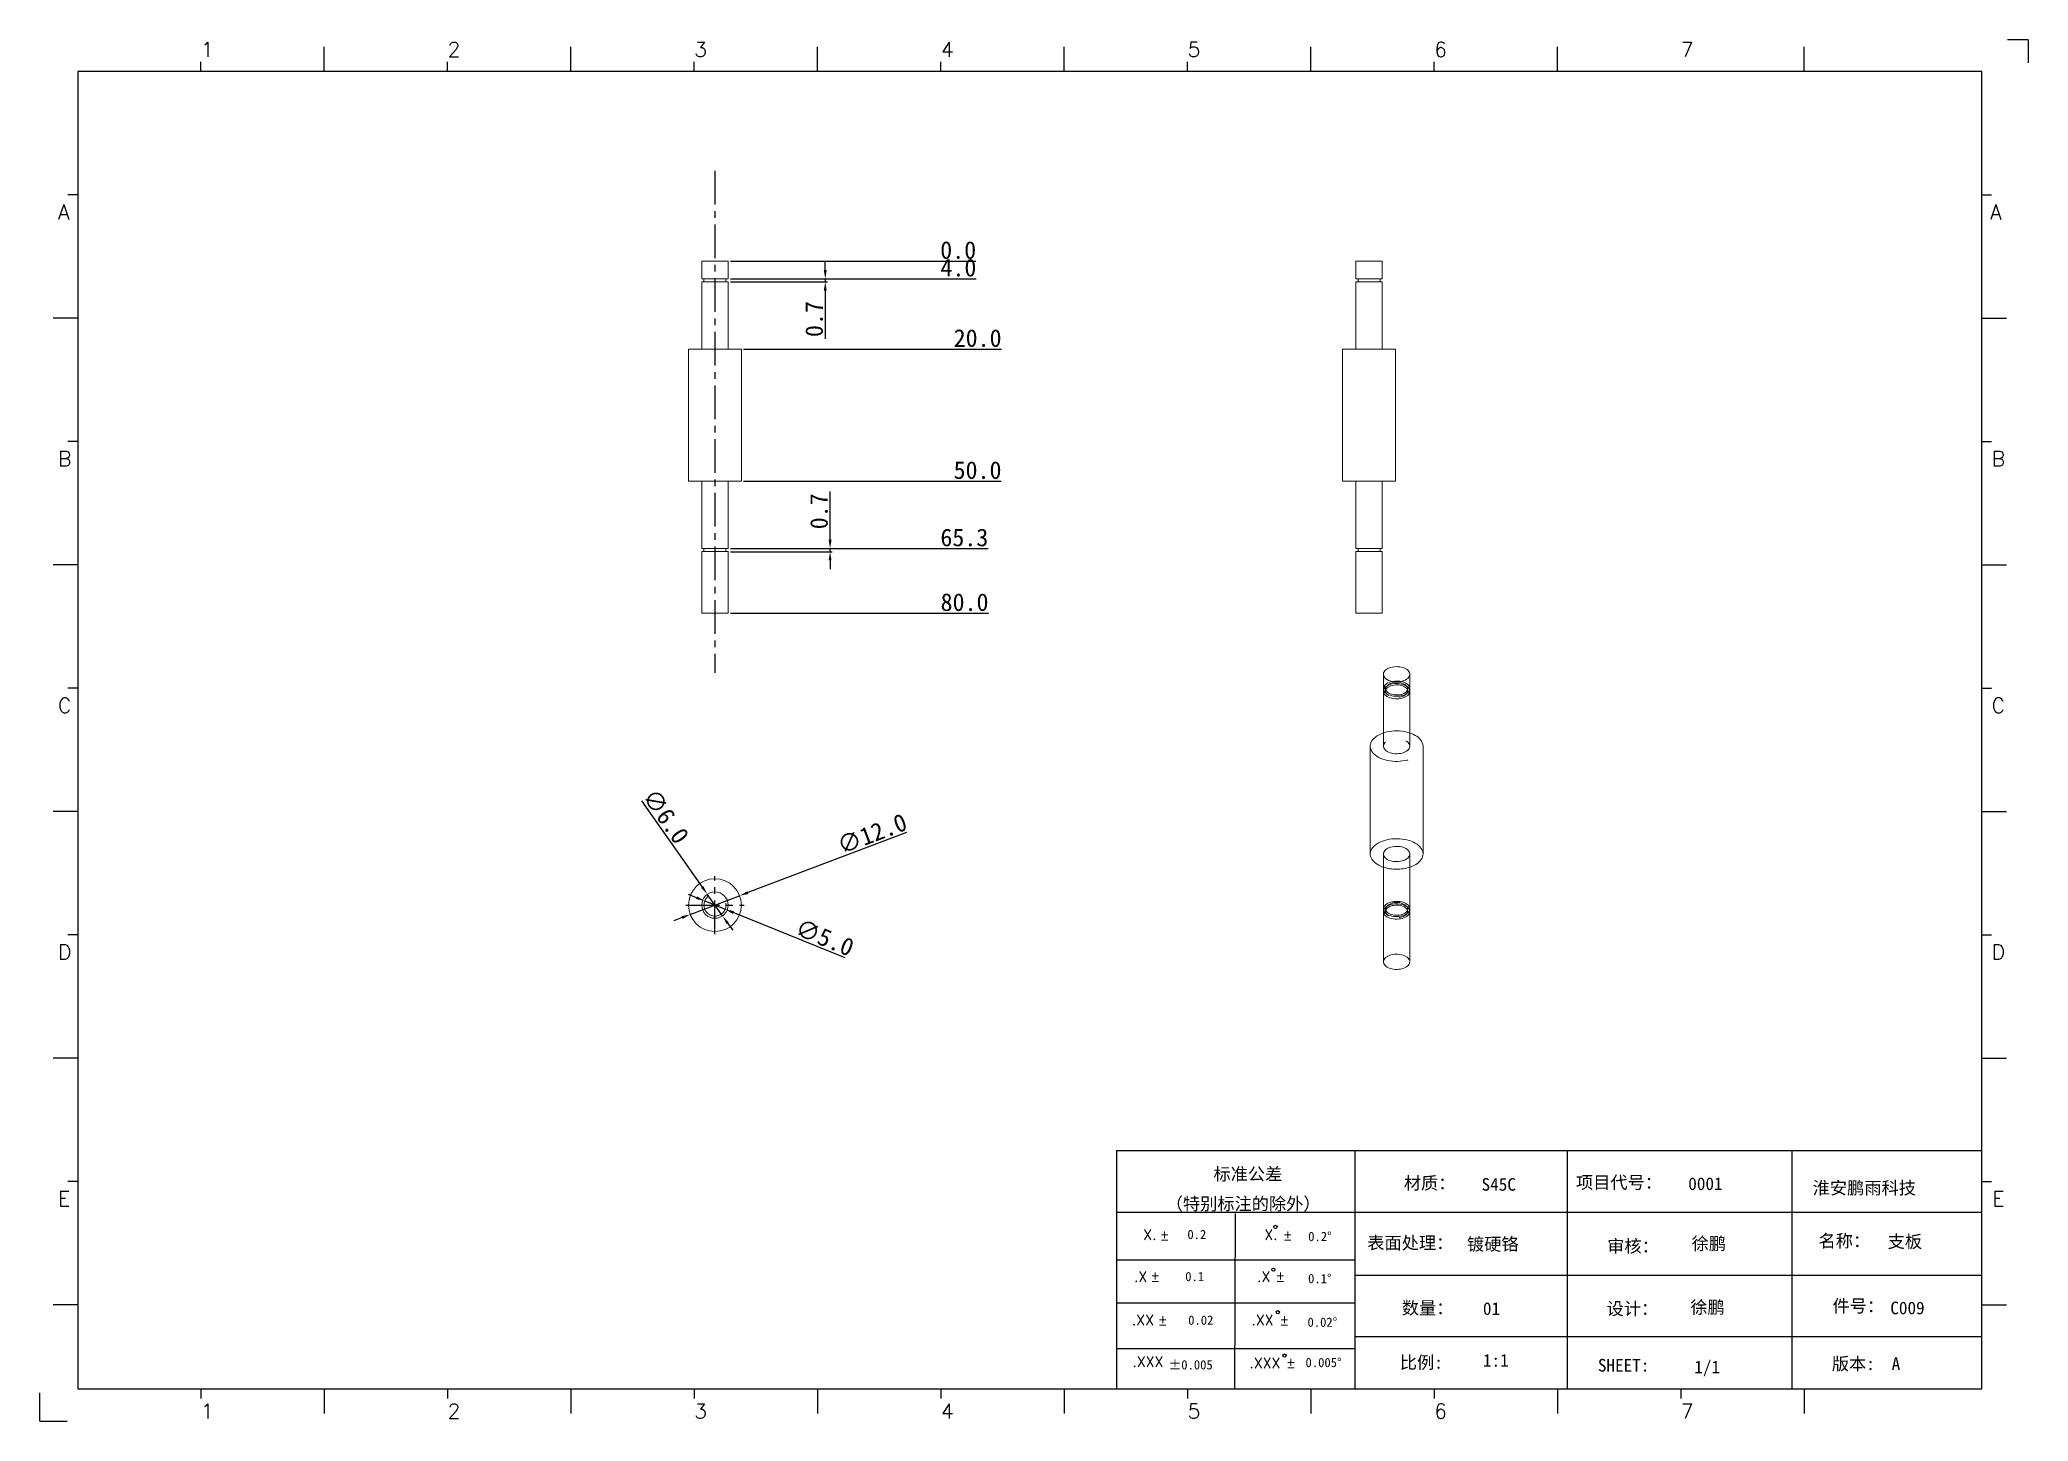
# Model space of a CAD drawing. Extents: x 83 to 30050, y -7164 to 695.
# Drawn here: x 8079.1 to 8530.9, y -1670.5 to -1356.6 of the extents above; entities that cross this region are included whole.
import ezdxf
from ezdxf.enums import TextEntityAlignment as Align

# ---------------------------------------------------------------- set-up
doc = ezdxf.new("R2010")
doc.units = 0
doc.header["$LTSCALE"] = 8
doc.header["$MEASUREMENT"] = 0
doc.header["$PDSIZE"] = 5
doc.linetypes.add('CENTER', pattern=[2, 1.25, -0.25, 0.25, -0.25])
doc.linetypes.add('HIDDEN', pattern=[1.905, 1.27, -0.635])
doc.layers.get('0').update_dxf_attribs({"linetype": 'CONTINUOUS'})
doc.layers.get('Defpoints').update_dxf_attribs({"linetype": 'CONTINUOUS'})
doc.layers.add('41', color=3, linetype='CONTINUOUS')
doc.layers.add('dim', color=82, linetype='CONTINUOUS', lineweight=9)
doc.styles.add('SIMPLEX', font='SIMPLEX')
doc.styles.get("Standard").update_dxf_attribs({"font": '', "height": 4})
doc.styles.get('Standard').set_extended_font_data('SimSun')
doc.dimstyles.new('ISO-25', dxfattribs={"dimtxt": 6, "dimasz": 2.5, "dimexe": 1.25, "dimexo": 0.625, "dimtad": 1, "dimdec": 1, "dimzin": 1, "dimdsep": 46, "dimtxsty": 'Standard', "dimcen": 2.5, "dimadec": 0, "dimazin": 0, "dimtm": 1e-09, "dimtfac": 1, "dimtdec": 1, "dimtmove": 0, "dimatfit": 3, "dimfxl": 1, "dimtolj": 1, "dimtzin": 0, "dimarcsym": 0})

msp = doc.modelspace()

# ---------------------------------------------------------------- blocks, each defined once
blk = doc.blocks.new('A$C0BB32EA6')
at = {"layer": '41'}
for p, q in [((90.21, 427.84), (90.21, 435.66)), ((168.4, 427.84), (168.4, 435.66)), ((168.4, 427.84), (168.4, 435.66)), ((168.4, 427.84), (168.4, 435.66)), ((246.58, 427.84), (246.58, 435.66)), ((246.58, 427.84), (246.58, 435.66)), ((324.77, 427.84), (324.77, 435.66)), ((402.96, 427.84), (402.96, 435.66)), ((481.15, 427.84), (481.15, 435.66)), ((559.34, 427.84), (559.34, 435.66)), ((51.11, 427.84), (51.11, 430.97)), ((129.3, 427.84), (129.3, 430.97)), ((129.3, 427.84), (129.3, 430.97)), ((129.3, 427.84), (129.3, 430.97)), ((207.49, 427.84), (207.49, 430.97)), ((207.49, 427.84), (207.49, 430.97)), ((285.68, 427.84), (285.68, 430.97)), ((363.87, 427.84), (363.87, 430.97)), ((442.06, 427.84), (442.06, 430.97)), ((615.63, 427.84), (12.02, 427.84)), ((12.02, 427.84), (12.02, 10.32)), ((615.63, 10.32), (615.63, 427.84)), ((12.02, 388.75), (8.89, 388.75)), ((615.63, 388.75), (618.76, 388.75)), ((12.02, 349.66), (4.2, 349.66)), ((615.63, 349.66), (623.45, 349.66)), ((12.02, 310.56), (8.89, 310.56)), ((615.63, 310.56), (618.76, 310.56)), ((12.02, 271.47), (4.2, 271.47)), ((615.63, 271.47), (623.45, 271.47)), ((12.02, 232.37), (8.89, 232.37)), ((615.63, 232.37), (618.76, 232.37)), ((12.02, 193.28), (4.2, 193.28)), ((615.63, 193.28), (623.45, 193.28)), ((12.02, 154.18), (8.89, 154.18)), ((615.63, 154.18), (618.76, 154.18)), ((12.02, 115.09), (4.2, 115.09)), ((615.63, 115.09), (623.45, 115.09)), ((341.34, 85.85), (615.63, 85.85)), ((341.34, 85.85), (341.34, 10.32)), ((416.87, 85.85), (416.87, 10.32)), ((484.16, 85.85), (484.16, 10.32)), ((555.4, 85.7), (555.4, 10.17)), ((12.02, 76), (8.89, 76)), ((615.63, 76), (618.76, 76)), ((615.63, 66.14), (341.34, 66.14)), ((378.86, 10.02), (379.1, 65.84)), ((341.34, 51.12), (416.87, 51.12)), ((615.63, 46.17), (416.87, 46.17)), ((12.02, 36.9), (4.2, 36.9)), ((341.34, 37.5), (401.12, 37.5)), ((341.34, 37.5), (416.87, 37.5)), ((615.63, 36.9), (623.45, 36.9)), ((615.63, 26.74), (416.87, 26.74)), ((341.34, 23.05), (401.87, 23.05)), ((341.34, 23.05), (401.87, 23.05)), ((341.34, 23.05), (401.87, 23.05)), ((341.34, 23.05), (401.87, 23.05)), ((341.34, 23.05), (401.87, 23.05)), ((341.34, 23.05), (416.87, 23.05)), ((12.02, 10.32), (615.63, 10.32)), ((51.11, 10.32), (51.11, 7.19)), ((90.21, 10.32), (90.21, 2.5)), ((129.3, 10.32), (129.3, 7.19)), ((168.4, 10.32), (168.4, 2.5)), ((207.49, 10.32), (207.49, 7.19)), ((246.58, 10.32), (246.58, 2.5)), ((285.68, 10.32), (285.68, 7.19)), ((324.77, 10.32), (324.77, 2.5)), ((326.34, 10.32), (401.87, 10.32)), ((363.87, 10.32), (363.87, 7.19)), ((402.96, 10.32), (402.96, 2.5)), ((442.06, 10.32), (442.06, 7.19)), ((481.15, 10.32), (481.15, 2.5)), ((520.24, 10.32), (520.24, 7.19)), ((559.34, 10.32), (559.34, 2.5))]:
    blk.add_line(p, q, dxfattribs=at)
at = {"layer": '41', "linetype": 'Continuous'}
for p, q in [((630.37, 437.94), (623.79, 437.94)), ((630.37, 437.94), (630.37, 430.59)), ((0, 0), (0, 8.98)), ((0, 0), (8.64, 0))]:
    blk.add_line(p, q, dxfattribs=at)
at = {"layer": '41'}
for centre in [(391.73, 61.61), (391.07, 48.04), (392.49, 34.54), (394.6, 20.83)]:
    blk.add_circle(centre, 0.516, dxfattribs=at)
at = {"layer": '41', "style": 'SIMPLEX'}
for s, height, p in [('1', 4.69, (51.11, 432.54)), ('2', 4.69, (129.3, 432.54)), ('3', 4.69, (207.49, 432.54)), ('4', 4.69, (285.68, 432.54)), ('5', 4.69, (363.87, 432.54)), ('6', 4.69, (442.06, 432.54)), ('7', 4.69, (520.24, 432.54)), ('A', 4.75, (5.76, 380.93)), ('A', 4.75, (618.27, 380.93)), ('B', 4.75, (5.76, 302.74)), ('B', 4.75, (618.72, 302.74)), ('C', 4.75, (5.76, 224.55)), ('C', 4.75, (618.72, 224.55)), ('D', 4.75, (5.76, 146.37)), ('D', 4.75, (618.72, 146.37)), ('E', 4.75, (5.76, 68.18)), ('E', 4.75, (618.95, 68.18)), ('X.', 3.284, (349.84, 57.49)), ('%%p', 3.284, (355.04, 57.36)), ('X.', 3.284, (388.21, 57.49)), ('%%p', 3.284, (394.07, 57.36)), ('.X', 3.284, (346.89, 44.16)), ('%%p', 3.284, (352.09, 44.33)), ('.X', 3.284, (385.9, 44.16)), ('%%p', 3.284, (391.76, 44.33)), ('.XX', 3.284, (346.2, 30.42)), ('%%p', 3.284, (354.44, 30.46)), ('.XX', 3.284, (384.11, 30.42)), ('%%p', 3.284, (393.01, 30.46)), ('.XXX', 3.284, (383.48, 16.83)), ('%%p', 3.284, (395.11, 16.95)), ('1', 4.69, (51.11, 0.87)), ('2', 4.69, (129.3, 0.87)), ('3', 4.69, (207.49, 0.87)), ('4', 4.69, (285.68, 0.87)), ('5', 4.69, (363.87, 0.87)), ('6', 4.69, (442.06, 0.87)), ('7', 4.69, (520.24, 0.87))]:
    blk.add_text(s, height=height, dxfattribs=at).set_placement(p)
at = {"layer": '41', "linetype": 'Continuous'}
for s, p in [('标准公差', (372.08, 76.36)), ('材质：', (432.42, 73.5)), ('项目代号：', (486.99, 73.71)), ('淮安鹏雨科技', (562.04, 71.96)), ('（特别标注的除外）', (356.94, 66.94)), ('表面处理：', (420.83, 54.55)), ('审核：', (496.9, 53.5)), ('名称：', (563.9, 55.18)), ('数量：', (431.79, 33.91)), ('设计：', (496.69, 33.7)), ('件号：', (568.32, 34.55)), ('比例:', (431.16, 16.65)), ('SHEET:', (493.95, 15.75)), ('1/1', (524.5, 15.18)), ('版本:', (568.11, 16.23))]:
    blk.add_text(s, height=4, dxfattribs=at).set_placement(p)
at = {"layer": '41'}
for s, p in [('0.2', (363.82, 57.75)), ('0.2%%D', (402.12, 57.11)), ('0.1', (363.14, 44.41)), ('0.1%%D', (402.07, 43.76)), ('0.02', (364.07, 30.58)), ('0.02%%D', (401.9, 29.93)), ('0.005%%D', (401.27, 17.16))]:
    blk.add_text(s, height=2.929, dxfattribs=at).set_placement(p)
at = {"layer": '41', "style": 'SIMPLEX'}
blk.add_text('.XXX', height=3.284, dxfattribs=at).set_placement((351.31, 18.87), align=Align.MIDDLE_CENTER)
at = {"layer": '41'}
blk.add_text('%%P0.005', height=2.929, dxfattribs=at).set_placement((364.87, 17.89), align=Align.MIDDLE_CENTER)
at = {"layer": '41', "linetype": 'Continuous'}
for tag, p in [('材质', (457.07, 73.08)), ('代号', (522.6, 73.29)), ('表面处理', (452.44, 54.13)), ('审核', (523.65, 54.34)), ('名称', (585.81, 54.97)), ('数量', (457.5, 33.7)), ('设计', (523.23, 34.13)), ('件号', (586.65, 33.91)), ('比例', (457.5, 17.28)), ('版本', (587.08, 16.23))]:
    blk.add_attdef(tag, p, '', height=4, dxfattribs=at)
blk = doc.blocks.new('*D537')
at = {"layer": 'Defpoints', "color": 0}
for p in [(8238.14, -1551.08), (8226.92, -1555.34)]:
    blk.add_point(p, dxfattribs=at)
at = {"layer": 'dim', "color": 0, "lineweight": -2}
for p, q in [((8276.07, -1536.69), (8240.01, -1550.37)), ((8226.92, -1555.34), (8238.14, -1551.08)), ((8225.05, -1556.05), (8223.18, -1556.76))]:
    blk.add_line(p, q, dxfattribs=at)
at = {"layer": 'dim', "color": 0}
for points in [[(8239.89, -1550.06), (8240.13, -1550.69), (8238.14, -1551.08)], [(8224.93, -1555.74), (8225.17, -1556.36), (8226.92, -1555.34)]]:
    blk.add_solid(points, dxfattribs=at)
at = {"layer": 'dim', "color": 0, "insert": (8268.22, -1536.99), "char_height": 4, "attachment_point": 5, "rotation": 20.7842}
blk.add_mtext('\\A1;∅12.0', dxfattribs=at)
blk = doc.blocks.new('*D538')
at = {"layer": 'Defpoints', "color": 0}
for p in [(8230.8, -1550.76), (8234.26, -1555.67)]:
    blk.add_point(p, dxfattribs=at)
at = {"layer": 'dim', "color": 0, "lineweight": -2}
for p, q in [((8215.87, -1529.56), (8229.65, -1549.13)), ((8234.26, -1555.67), (8230.8, -1550.76)), ((8235.41, -1557.3), (8236.56, -1558.94))]:
    blk.add_line(p, q, dxfattribs=at)
at = {"layer": 'dim', "color": 0}
for points in [[(8229.93, -1548.93), (8229.38, -1549.32), (8230.8, -1550.76)], [(8235.68, -1557.11), (8235.14, -1557.49), (8234.26, -1555.67)]]:
    blk.add_solid(points, dxfattribs=at)
at = {"layer": 'dim', "color": 0, "insert": (8221.38, -1533.04), "char_height": 4, "attachment_point": 5, "rotation": 305.1565}
blk.add_mtext('\\A1;∅6.0', dxfattribs=at)
blk = doc.blocks.new('*D539')
at = {"layer": 'Defpoints', "color": 0}
for p in [(8230.21, -1552.28), (8234.85, -1554.15)]:
    blk.add_point(p, dxfattribs=at)
at = {"layer": 'dim', "color": 0, "lineweight": -2}
for p, q in [((8228.36, -1551.53), (8226.51, -1550.78)), ((8230.21, -1552.28), (8234.85, -1554.15)), ((8262.12, -1565.17), (8236.7, -1554.9))]:
    blk.add_line(p, q, dxfattribs=at)
at = {"layer": 'dim', "color": 0}
for points in [[(8228.48, -1551.22), (8228.24, -1551.84), (8230.21, -1552.28)], [(8236.83, -1554.59), (8236.58, -1555.21), (8234.85, -1554.15)]]:
    blk.add_solid(points, dxfattribs=at)
at = {"layer": 'dim', "color": 0, "insert": (8257.47, -1560.59), "char_height": 4, "attachment_point": 5, "rotation": 337.9988}
blk.add_mtext('\\A1;∅5.0', dxfattribs=at)
blk = doc.blocks.new('*D540')
at = {"layer": 'Defpoints', "color": 0}
for p in [(8235.53, -1406.92), (8235.53, -1406.92), (8283.31, -1406.92)]:
    blk.add_point(p, dxfattribs=at)
at = {"layer": 'dim', "color": 0, "lineweight": -2}
blk.add_line((8236.03, -1406.92), (8291.79, -1406.92), dxfattribs=at)
at = {"layer": 'dim', "color": 0, "insert": (8287.8, -1404.42), "char_height": 4, "attachment_point": 5}
blk.add_mtext('\\A1;0.0', dxfattribs=at)
blk = doc.blocks.new('*D541')
at = {"layer": 'Defpoints', "color": 0}
for p in [(8235.53, -1406.92), (8235.53, -1410.92), (8283.31, -1410.92)]:
    blk.add_point(p, dxfattribs=at)
at = {"layer": 'dim', "color": 0, "lineweight": -2}
blk.add_line((8236.03, -1410.92), (8291.86, -1410.92), dxfattribs=at)
at = {"layer": 'dim', "color": 0, "insert": (8287.84, -1408.42), "char_height": 4, "attachment_point": 5}
blk.add_mtext('\\A1;4.0', dxfattribs=at)
blk = doc.blocks.new('*D542')
at = {"layer": 'Defpoints', "color": 0}
for p in [(8235.53, -1406.92), (8238.53, -1426.92), (8286.31, -1426.92)]:
    blk.add_point(p, dxfattribs=at)
at = {"layer": 'dim', "color": 0, "lineweight": -2}
blk.add_line((8239.03, -1426.92), (8297.61, -1426.92), dxfattribs=at)
at = {"layer": 'dim', "color": 0, "insert": (8292.21, -1424.42), "char_height": 4, "attachment_point": 5}
blk.add_mtext('\\A1;20.0', dxfattribs=at)
blk = doc.blocks.new('*D543')
at = {"layer": 'Defpoints', "color": 0}
for p in [(8235.53, -1406.92), (8238.53, -1456.92), (8286.31, -1456.92)]:
    blk.add_point(p, dxfattribs=at)
at = {"layer": 'dim', "color": 0, "lineweight": -2}
blk.add_line((8239.03, -1456.92), (8297.57, -1456.92), dxfattribs=at)
at = {"layer": 'dim', "color": 0, "insert": (8292.19, -1454.42), "char_height": 4, "attachment_point": 5}
blk.add_mtext('\\A1;50.0', dxfattribs=at)
blk = doc.blocks.new('*D544')
at = {"layer": 'Defpoints', "color": 0}
for p in [(8235.53, -1406.92), (8235.53, -1472.22), (8283.31, -1472.22)]:
    blk.add_point(p, dxfattribs=at)
at = {"layer": 'dim', "color": 0, "lineweight": -2}
blk.add_line((8236.03, -1472.22), (8294.57, -1472.22), dxfattribs=at)
at = {"layer": 'dim', "color": 0, "insert": (8289.19, -1469.72), "char_height": 4, "attachment_point": 5}
blk.add_mtext('\\A1;65.3', dxfattribs=at)
blk = doc.blocks.new('*D545')
at = {"layer": 'Defpoints', "color": 0}
for p in [(8235.53, -1406.92), (8235.53, -1486.92), (8283.31, -1486.92)]:
    blk.add_point(p, dxfattribs=at)
at = {"layer": 'dim', "color": 0, "lineweight": -2}
blk.add_line((8236.03, -1486.92), (8294.66, -1486.92), dxfattribs=at)
at = {"layer": 'dim', "color": 0, "insert": (8289.24, -1484.42), "char_height": 4, "attachment_point": 5}
blk.add_mtext('\\A1;80.0', dxfattribs=at)
blk = doc.blocks.new('*D546')
at = {"layer": 'Defpoints', "color": 0}
for p in [(8235.53, -1410.92), (8235.53, -1411.62), (8257.59, -1411.62)]:
    blk.add_point(p, dxfattribs=at)
at = {"layer": 'dim', "color": 0, "lineweight": -2}
for p, q in [((8257.59, -1408.92), (8257.59, -1406.92)), ((8236.03, -1410.92), (8258.09, -1410.92)), ((8236.03, -1411.62), (8258.09, -1411.62)), ((8257.59, -1410.92), (8257.59, -1411.62)), ((8257.59, -1413.62), (8257.59, -1424.55))]:
    blk.add_line(p, q, dxfattribs=at)
at = {"layer": 'dim', "color": 0}
for points in [[(8257.25, -1408.92), (8257.92, -1408.92), (8257.59, -1410.92)], [(8257.25, -1413.62), (8257.92, -1413.62), (8257.59, -1411.62)]]:
    blk.add_solid(points, dxfattribs=at)
at = {"layer": 'dim', "color": 0, "insert": (8255.09, -1420.08), "char_height": 4, "attachment_point": 5, "rotation": 90}
blk.add_mtext('\\A1;0.7', dxfattribs=at)
blk = doc.blocks.new('*D547')
at = {"layer": 'Defpoints', "color": 0}
for p in [(8235.53, -1472.22), (8258.69, -1472.22), (8235.53, -1472.92)]:
    blk.add_point(p, dxfattribs=at)
at = {"layer": 'dim', "color": 0, "lineweight": -2}
for p, q in [((8258.69, -1470.22), (8258.69, -1459.28)), ((8236.03, -1472.22), (8259.19, -1472.22)), ((8258.69, -1472.92), (8258.69, -1472.22)), ((8236.03, -1472.92), (8259.19, -1472.92)), ((8258.69, -1474.92), (8258.69, -1476.92))]:
    blk.add_line(p, q, dxfattribs=at)
at = {"layer": 'dim', "color": 0}
for points in [[(8258.36, -1470.22), (8259.02, -1470.22), (8258.69, -1472.22)], [(8258.36, -1474.92), (8259.02, -1474.92), (8258.69, -1472.92)]]:
    blk.add_solid(points, dxfattribs=at)
at = {"layer": 'dim', "color": 0, "insert": (8256.19, -1463.75), "char_height": 4, "attachment_point": 5, "rotation": 90}
blk.add_mtext('\\A1;0.7', dxfattribs=at)

# ---------------------------------------------------------------- dimensions: what is measured, and where the dimension line sits
at = {"layer": 'dim'}
for feature_location, offset, origin, picture, middle in [((8235.532358735, -1406.916579834), (47.78222347, 0), (8235.532358735, -1406.916579834), '*D540', (8287.803221094, -1404.416829834)), ((8235.532, -1410.917), (47.782, 0), (8235.532, -1406.917), '*D541', (8287.837, -1408.417)), ((8238.532, -1426.917), (47.782, 0), (8235.532, -1406.917), '*D542', (8292.214, -1424.417)), ((8238.532, -1456.917), (47.782, 0), (8235.532, -1406.917), '*D543', (8292.192, -1454.417)), ((8235.532, -1472.217), (47.782, 0), (8235.532, -1406.917), '*D544', (8289.192, -1469.717)), ((8235.532, -1486.917), (47.782, 0), (8235.532, -1406.917), '*D545', (8289.237, -1484.417))]:
    dim = msp.add_ordinate_dim(feature_location=feature_location, offset=offset, dtype=0, origin=origin, dimstyle='ISO-25', override={"dimtxt": 2.5, "dimasz": 2, "dimexe": 0.49975, "dimexo": 0.49975, "dimgap": 0.49975}, dxfattribs=at)
    dim.commit()
    dim.dimension.update_dxf_attribs({"geometry": picture, "text_midpoint": middle})
for base, p1, p2, picture, middle in [((8257.587, -1411.617), (8235.532, -1410.917), (8235.532, -1411.617), '*D546', (8255.087, -1420.083)), ((8258.69, -1472.217), (8235.532, -1472.917), (8235.532, -1472.217), '*D547', (8256.191, -1463.75))]:
    dim = msp.add_linear_dim(base=base, p1=p1, p2=p2, angle=90, dimstyle='ISO-25', override={"dimtxt": 2.5, "dimasz": 2, "dimexe": 0.49975, "dimexo": 0.49975, "dimgap": 0.49975}, dxfattribs=at)
    dim.commit()
    dim.dimension.update_dxf_attribs({"geometry": picture, "text_midpoint": middle})
for p1, p2, picture, middle in [((8234.26, -1555.666), (8230.805, -1550.76), '*D538', (8219.34, -1534.482)), ((8226.923, -1555.342), (8238.142, -1551.084), '*D537', (8269.109, -1539.331)), ((8230.214, -1552.277), (8234.85, -1554.15), '*D539', (8256.538, -1562.913))]:
    dim = msp.add_diameter_dim_2p(p1=p1, p2=p2, dimstyle='ISO-25', override={"dimtxt": 2.5, "dimasz": 2, "dimexe": 0.49975, "dimexo": 0.49975, "dimgap": 0.49975}, dxfattribs=at)
    dim.commit()
    dim.dimension.update_dxf_attribs({"geometry": picture, "text_midpoint": middle, "dimtype": 163})

# ---------------------------------------------------------------- linework, layer by layer
at = {"color": 1, "linetype": 'CENTER', "ltscale": 0.762}
for p, q in [((8232.532, -1386.425), (8232.532, -1500.466)), ((8232.532, -1559.813), (8232.532, -1546.613)), ((8225.932, -1553.213), (8239.132, -1553.213))]:
    msp.add_line(p, q, dxfattribs=at)
at = {"color": 7, "linetype": 'Continuous', "lineweight": 15}
for p, q in [((8229.532, -1406.917), (8229.532, -1410.917)), ((8229.532, -1406.917), (8235.532, -1406.917)), ((8235.532, -1410.917), (8235.532, -1406.917)), ((8378.131, -1406.917), (8378.131, -1410.917)), ((8378.131, -1406.917), (8384.131, -1406.917)), ((8384.131, -1410.917), (8384.131, -1406.917)), ((8229.532, -1410.917), (8235.532, -1410.917)), ((8229.532, -1411.617), (8229.532, -1426.917)), ((8229.532, -1411.617), (8235.532, -1411.617)), ((8230.032, -1410.917), (8230.032, -1411.617)), ((8235.032, -1411.617), (8235.032, -1410.917)), ((8235.532, -1426.917), (8235.532, -1411.617)), ((8378.131, -1410.917), (8384.131, -1410.917)), ((8378.131, -1411.617), (8378.131, -1426.917)), ((8378.131, -1411.617), (8384.131, -1411.617)), ((8378.631, -1410.917), (8378.631, -1411.617)), ((8383.631, -1411.617), (8383.631, -1410.917)), ((8384.131, -1426.917), (8384.131, -1411.617)), ((8226.532, -1426.917), (8226.532, -1456.917)), ((8238.532, -1426.917), (8226.532, -1426.917)), ((8238.532, -1456.917), (8238.532, -1426.917)), ((8375.131, -1426.917), (8375.131, -1456.917)), ((8381.131, -1426.917), (8375.131, -1426.917)), ((8387.131, -1426.917), (8381.131, -1426.917)), ((8387.131, -1456.917), (8387.131, -1426.917)), ((8238.532, -1456.917), (8226.532, -1456.917)), ((8229.532, -1456.917), (8229.532, -1472.217)), ((8235.532, -1472.217), (8235.532, -1456.917)), ((8381.131, -1456.917), (8375.131, -1456.917)), ((8378.131, -1456.917), (8378.131, -1472.217)), ((8387.131, -1456.917), (8381.131, -1456.917)), ((8384.131, -1472.217), (8384.131, -1456.917)), ((8229.532, -1472.217), (8235.532, -1472.217)), ((8230.032, -1472.217), (8230.032, -1472.917)), ((8235.032, -1472.917), (8235.032, -1472.217)), ((8378.131, -1472.217), (8384.131, -1472.217)), ((8378.631, -1472.217), (8378.631, -1472.917)), ((8383.631, -1472.917), (8383.631, -1472.217)), ((8229.532, -1472.917), (8229.532, -1486.917)), ((8229.532, -1472.917), (8235.532, -1472.917)), ((8235.532, -1486.917), (8235.532, -1472.917)), ((8378.131, -1472.917), (8378.131, -1486.917)), ((8378.131, -1472.917), (8384.131, -1472.917)), ((8384.131, -1486.917), (8384.131, -1472.917)), ((8235.532, -1486.917), (8229.532, -1486.917)), ((8381.131, -1486.917), (8378.131, -1486.917)), ((8384.131, -1486.917), (8381.131, -1486.917)), ((8384.403, -1500.77), (8384.403, -1504.037)), ((8390.403, -1504.037), (8390.403, -1500.77)), ((8384.403, -1504.608), (8384.403, -1514.102)), ((8390.403, -1514.102), (8390.403, -1504.608)), ((8381.403, -1517.101), (8381.403, -1541.597)), ((8393.403, -1541.597), (8393.403, -1517.101)), ((8384.403, -1541.597), (8384.403, -1554.091)), ((8390.403, -1554.091), (8390.403, -1541.597)), ((8384.403, -1554.662), (8384.403, -1566.094)), ((8390.403, -1566.094), (8390.403, -1554.662))]:
    msp.add_line(p, q, dxfattribs=at)
at = {"color": 7, "linetype": 'HIDDEN', "lineweight": 0}
for p, q in [((8384.903, -1504.037), (8384.903, -1504.608)), ((8389.903, -1504.608), (8389.903, -1504.037)), ((8384.403, -1514.102), (8384.403, -1517.101)), ((8390.403, -1517.101), (8390.403, -1514.102)), ((8384.903, -1554.091), (8384.903, -1554.662)), ((8389.903, -1554.662), (8389.903, -1554.091))]:
    msp.add_line(p, q, dxfattribs=at)
at = {"color": 7, "linetype": 'Continuous', "lineweight": 15, "flags": 128}
for points in [[(8384.403, -1500.77), (8384.405, -1500.711), (8384.447, -1500.476), (8384.544, -1500.247), (8384.694, -1500.027), (8384.895, -1499.821), (8385.142, -1499.632), (8385.432, -1499.465), (8385.758, -1499.322), (8386.115, -1499.206), (8386.496, -1499.12), (8386.893, -1499.064), (8387.301, -1499.04), (8387.71, -1499.048), (8388.113, -1499.088), (8388.504, -1499.159), (8388.873, -1499.261), (8389.216, -1499.39), (8389.524, -1499.546), (8389.794, -1499.724), (8390.018, -1499.922), (8390.194, -1500.135), (8390.318, -1500.36), (8390.387, -1500.593), (8390.403, -1500.77)], [(8384.403, -1504.608), (8384.405, -1504.549), (8384.447, -1504.314), (8384.544, -1504.084), (8384.694, -1503.864), (8384.895, -1503.658), (8385.142, -1503.47), (8385.432, -1503.303), (8385.758, -1503.16), (8386.115, -1503.044), (8386.496, -1502.957), (8386.893, -1502.902), (8387.301, -1502.877), (8387.71, -1502.885), (8388.113, -1502.926), (8388.504, -1502.997), (8388.873, -1503.099), (8389.216, -1503.228), (8389.524, -1503.384), (8389.794, -1503.562), (8390.018, -1503.759), (8390.194, -1503.973), (8390.318, -1504.198), (8390.387, -1504.431), (8390.403, -1504.608)], [(8384.444, -1504.322), (8384.419, -1504.214), (8384.405, -1503.977), (8384.447, -1503.742), (8384.544, -1503.513), (8384.694, -1503.293), (8384.895, -1503.087), (8385.142, -1502.898), (8385.432, -1502.731), (8385.758, -1502.588), (8386.115, -1502.473), (8386.496, -1502.386), (8386.893, -1502.33), (8387.301, -1502.306), (8387.71, -1502.314), (8388.113, -1502.354), (8388.504, -1502.425), (8388.873, -1502.527), (8389.216, -1502.657), (8389.524, -1502.812), (8389.794, -1502.99), (8390.018, -1503.188), (8390.194, -1503.401), (8390.318, -1503.627), (8390.387, -1503.86), (8390.401, -1504.096), (8390.362, -1504.322)], [(8391.646, -1514.652), (8391.216, -1514.427), (8390.752, -1514.227), (8390.255, -1514.054), (8389.733, -1513.909), (8389.188, -1513.794), (8388.627, -1513.71), (8388.054, -1513.658), (8387.476, -1513.638), (8386.896, -1513.65), (8386.322, -1513.694), (8385.757, -1513.77), (8385.208, -1513.878), (8384.679, -1514.015), (8384.176, -1514.181), (8383.703, -1514.375), (8383.264, -1514.594), (8382.864, -1514.836), (8382.507, -1515.099), (8382.195, -1515.381), (8381.932, -1515.68), (8381.72, -1515.991), (8381.561, -1516.313), (8381.456, -1516.642), (8381.407, -1516.976), (8381.403, -1517.101)], [(8391.646, -1539.148), (8391.216, -1538.923), (8390.752, -1538.723), (8390.255, -1538.55), (8389.733, -1538.405), (8389.188, -1538.291), (8388.627, -1538.207), (8388.054, -1538.154), (8387.476, -1538.134), (8386.896, -1538.146), (8386.322, -1538.19), (8385.757, -1538.267), (8385.208, -1538.374), (8384.679, -1538.511), (8384.176, -1538.677), (8383.703, -1538.871), (8383.264, -1539.09), (8382.864, -1539.332), (8382.507, -1539.596), (8382.195, -1539.878), (8381.932, -1540.176), (8381.72, -1540.487), (8381.561, -1540.809), (8381.456, -1541.138), (8381.407, -1541.472), (8381.414, -1541.807), (8381.477, -1542.139), (8381.595, -1542.467), (8381.768, -1542.787), (8381.993, -1543.095), (8382.268, -1543.389), (8382.592, -1543.667), (8382.96, -1543.926), (8383.37, -1544.162), (8383.818, -1544.375), (8384.299, -1544.562), (8384.403, -1544.597)], [(8389.524, -1540.373), (8389.216, -1540.218), (8388.873, -1540.088), (8388.504, -1539.986), (8388.113, -1539.915), (8387.71, -1539.875), (8387.301, -1539.867), (8386.893, -1539.891), (8386.496, -1539.947), (8386.115, -1540.033), (8385.758, -1540.149), (8385.432, -1540.292), (8385.142, -1540.459), (8384.895, -1540.648), (8384.694, -1540.854), (8384.544, -1541.074), (8384.447, -1541.303), (8384.405, -1541.538), (8384.403, -1541.597)], [(8390.403, -1544.597), (8390.871, -1544.424), (8391.327, -1544.218), (8391.747, -1543.987), (8392.126, -1543.734), (8392.461, -1543.461), (8392.749, -1543.17), (8392.987, -1542.865), (8393.173, -1542.548), (8393.305, -1542.222), (8393.382, -1541.89), (8393.403, -1541.556), (8393.368, -1541.222), (8393.277, -1540.891), (8393.131, -1540.567), (8392.932, -1540.253), (8392.682, -1539.951), (8392.382, -1539.664), (8392.035, -1539.396), (8391.646, -1539.148)], [(8384.403, -1554.662), (8384.405, -1554.603), (8384.447, -1554.368), (8384.544, -1554.138), (8384.694, -1553.918), (8384.895, -1553.712), (8385.142, -1553.524), (8385.432, -1553.357), (8385.758, -1553.214), (8386.115, -1553.098), (8386.496, -1553.011), (8386.893, -1552.955), (8387.301, -1552.931), (8387.71, -1552.939), (8388.113, -1552.98), (8388.504, -1553.051), (8388.873, -1553.153), (8389.216, -1553.282), (8389.524, -1553.438), (8389.794, -1553.616), (8390.018, -1553.813), (8390.194, -1554.027), (8390.318, -1554.252), (8390.387, -1554.485), (8390.403, -1554.662)], [(8384.444, -1554.376), (8384.419, -1554.268), (8384.405, -1554.031), (8384.447, -1553.796), (8384.544, -1553.567), (8384.694, -1553.347), (8384.895, -1553.141), (8385.142, -1552.952), (8385.432, -1552.785), (8385.758, -1552.642), (8386.115, -1552.527), (8386.496, -1552.44), (8386.893, -1552.384), (8387.301, -1552.36), (8387.71, -1552.368), (8388.113, -1552.408), (8388.504, -1552.479), (8388.873, -1552.581), (8389.216, -1552.711), (8389.524, -1552.866), (8389.794, -1553.044), (8390.018, -1553.242), (8390.194, -1553.455), (8390.318, -1553.681), (8390.387, -1553.913), (8390.401, -1554.15), (8390.362, -1554.376)], [(8389.524, -1564.869), (8389.216, -1564.714), (8388.873, -1564.584), (8388.504, -1564.483), (8388.113, -1564.411), (8387.71, -1564.371), (8387.301, -1564.363), (8386.893, -1564.387), (8386.496, -1564.443), (8386.115, -1564.53), (8385.758, -1564.646), (8385.432, -1564.788), (8385.142, -1564.956), (8384.895, -1565.144), (8384.694, -1565.35), (8384.544, -1565.57), (8384.447, -1565.799), (8384.405, -1566.035), (8384.419, -1566.271), (8384.488, -1566.504), (8384.612, -1566.729), (8384.788, -1566.943), (8385.013, -1567.14), (8385.282, -1567.318), (8385.59, -1567.474), (8385.933, -1567.603), (8386.303, -1567.705), (8386.693, -1567.776), (8387.096, -1567.816), (8387.506, -1567.825), (8387.913, -1567.8), (8388.311, -1567.744), (8388.692, -1567.658), (8389.048, -1567.542), (8389.375, -1567.399), (8389.664, -1567.232), (8389.912, -1567.044), (8390.112, -1566.838), (8390.263, -1566.618), (8390.36, -1566.388), (8390.401, -1566.153), (8390.387, -1565.917), (8390.318, -1565.684), (8390.194, -1565.458), (8390.018, -1565.245), (8389.794, -1565.047), (8389.524, -1564.869)]]:
    msp.add_lwpolyline(points, dxfattribs=at)
at = {"color": 7, "linetype": 'HIDDEN', "lineweight": 0, "flags": 128}
for points in [[(8385.635, -1505.629), (8385.392, -1505.465), (8385.193, -1505.283), (8385.043, -1505.085), (8384.947, -1504.877), (8384.905, -1504.662), (8384.919, -1504.447), (8384.988, -1504.235), (8385.112, -1504.031), (8385.286, -1503.84), (8385.508, -1503.667), (8385.772, -1503.514), (8386.073, -1503.386), (8386.403, -1503.285), (8386.756, -1503.214), (8387.123, -1503.174), (8387.497, -1503.166), (8387.868, -1503.19), (8388.229, -1503.246), (8388.571, -1503.332), (8388.888, -1503.447), (8389.171, -1503.588), (8389.415, -1503.751), (8389.613, -1503.934), (8389.763, -1504.132), (8389.86, -1504.34), (8389.901, -1504.554), (8389.887, -1504.77), (8389.818, -1504.982), (8389.695, -1505.185), (8389.52, -1505.376), (8389.298, -1505.55), (8389.034, -1505.702), (8388.733, -1505.83), (8388.403, -1505.931), (8388.05, -1506.002), (8387.683, -1506.042), (8387.31, -1506.05), (8386.938, -1506.026), (8386.577, -1505.97), (8386.235, -1505.884), (8385.919, -1505.769), (8385.635, -1505.629)], [(8385.635, -1505.057), (8385.392, -1504.894), (8385.193, -1504.711), (8385.043, -1504.513), (8384.947, -1504.305), (8384.905, -1504.091), (8384.919, -1503.875), (8384.988, -1503.663), (8385.068, -1503.521)], [(8390.403, -1500.77), (8390.401, -1500.83), (8390.36, -1501.065), (8390.263, -1501.294), (8390.112, -1501.514), (8389.912, -1501.72), (8389.664, -1501.909), (8389.375, -1502.076), (8389.048, -1502.219), (8388.692, -1502.334), (8388.311, -1502.421), (8387.913, -1502.477), (8387.506, -1502.501), (8387.096, -1502.493), (8386.693, -1502.453), (8386.303, -1502.382), (8385.933, -1502.28), (8385.59, -1502.15), (8385.282, -1501.995)], [(8390.362, -1504.322), (8390.36, -1504.331), (8390.263, -1504.561), (8390.112, -1504.78), (8389.912, -1504.986), (8389.664, -1505.175), (8389.375, -1505.342), (8389.048, -1505.485), (8388.692, -1505.601), (8388.311, -1505.687), (8387.913, -1505.743), (8387.506, -1505.767), (8387.096, -1505.759), (8386.693, -1505.719), (8386.303, -1505.648), (8385.933, -1505.546), (8385.59, -1505.417), (8385.282, -1505.261)], [(8389.738, -1503.521), (8389.763, -1503.56), (8389.86, -1503.768), (8389.901, -1503.983), (8389.887, -1504.198), (8389.818, -1504.41), (8389.695, -1504.614), (8389.52, -1504.804), (8389.298, -1504.978), (8389.034, -1505.131), (8388.733, -1505.259), (8388.403, -1505.359), (8388.05, -1505.431), (8387.683, -1505.471), (8387.31, -1505.479), (8386.938, -1505.455), (8386.577, -1505.399), (8386.235, -1505.313), (8385.919, -1505.198), (8385.635, -1505.057)], [(8390.403, -1504.608), (8390.401, -1504.667), (8390.36, -1504.902), (8390.263, -1505.132), (8390.112, -1505.352), (8389.912, -1505.558), (8389.664, -1505.746), (8389.375, -1505.914), (8389.048, -1506.056), (8388.692, -1506.172), (8388.311, -1506.259), (8387.913, -1506.315), (8387.506, -1506.339), (8387.096, -1506.331), (8386.693, -1506.291), (8386.303, -1506.219), (8385.933, -1506.118), (8385.59, -1505.988), (8385.282, -1505.833)], [(8381.403, -1517.101), (8381.414, -1517.31), (8381.477, -1517.643), (8381.595, -1517.971), (8381.768, -1518.29), (8381.993, -1518.599), (8382.268, -1518.893), (8382.592, -1519.171), (8382.96, -1519.429), (8383.37, -1519.666), (8383.818, -1519.879), (8384.299, -1520.065), (8384.809, -1520.225), (8385.343, -1520.355), (8385.897, -1520.454), (8386.465, -1520.522), (8387.041, -1520.559), (8387.621, -1520.563), (8388.198, -1520.534), (8388.769, -1520.474), (8389.326, -1520.382), (8389.866, -1520.26), (8390.382, -1520.108), (8390.871, -1519.928), (8391.327, -1519.721), (8391.747, -1519.491), (8392.126, -1519.237), (8392.461, -1518.964), (8392.749, -1518.674), (8392.987, -1518.369), (8393.173, -1518.052), (8393.305, -1517.726), (8393.382, -1517.394), (8393.403, -1517.101)], [(8389.524, -1515.877), (8389.794, -1516.055), (8390.018, -1516.252), (8390.194, -1516.466), (8390.318, -1516.691), (8390.387, -1516.924), (8390.401, -1517.16), (8390.36, -1517.396), (8390.263, -1517.625), (8390.112, -1517.845), (8389.912, -1518.051), (8389.664, -1518.239), (8389.375, -1518.407), (8389.048, -1518.549), (8388.692, -1518.665), (8388.311, -1518.752), (8387.913, -1518.808), (8387.506, -1518.832), (8387.096, -1518.824), (8386.693, -1518.784), (8386.303, -1518.712), (8385.933, -1518.611), (8385.59, -1518.481), (8385.282, -1518.326), (8385.013, -1518.148), (8384.788, -1517.95), (8384.612, -1517.737), (8384.488, -1517.511), (8384.419, -1517.278), (8384.405, -1517.042), (8384.447, -1516.807), (8384.544, -1516.577), (8384.694, -1516.357), (8384.895, -1516.151), (8385.142, -1515.963), (8385.432, -1515.796), (8385.758, -1515.653), (8386.115, -1515.537), (8386.496, -1515.451), (8386.893, -1515.395), (8387.301, -1515.37), (8387.71, -1515.378), (8388.113, -1515.419), (8388.504, -1515.49), (8388.873, -1515.592), (8389.216, -1515.721), (8389.524, -1515.877)], [(8384.403, -1541.597), (8384.419, -1541.775), (8384.488, -1542.008), (8384.612, -1542.233), (8384.788, -1542.446), (8385.013, -1542.644), (8385.282, -1542.822), (8385.59, -1542.977), (8385.933, -1543.107), (8386.303, -1543.209), (8386.693, -1543.28), (8387.096, -1543.32), (8387.506, -1543.328), (8387.913, -1543.304), (8388.311, -1543.248), (8388.692, -1543.161), (8389.048, -1543.046), (8389.375, -1542.903), (8389.664, -1542.736), (8389.912, -1542.547), (8390.112, -1542.341), (8390.263, -1542.121), (8390.36, -1541.892), (8390.401, -1541.657), (8390.403, -1541.597)], [(8385.635, -1555.683), (8385.392, -1555.519), (8385.193, -1555.337), (8385.043, -1555.139), (8384.947, -1554.93), (8384.905, -1554.716), (8384.919, -1554.501), (8384.988, -1554.289), (8385.112, -1554.085), (8385.286, -1553.894), (8385.508, -1553.721), (8385.772, -1553.568), (8386.073, -1553.44), (8386.403, -1553.339), (8386.756, -1553.268), (8387.123, -1553.228), (8387.497, -1553.22), (8387.868, -1553.244), (8388.229, -1553.3), (8388.571, -1553.386), (8388.888, -1553.501), (8389.171, -1553.642), (8389.415, -1553.805), (8389.613, -1553.988), (8389.763, -1554.185), (8389.86, -1554.394), (8389.901, -1554.608), (8389.887, -1554.824), (8389.818, -1555.036), (8389.695, -1555.239), (8389.52, -1555.43), (8389.298, -1555.604), (8389.034, -1555.756), (8388.733, -1555.884), (8388.403, -1555.985), (8388.05, -1556.056), (8387.683, -1556.096), (8387.31, -1556.104), (8386.938, -1556.08), (8386.577, -1556.024), (8386.235, -1555.938), (8385.919, -1555.823), (8385.635, -1555.683)], [(8385.635, -1555.111), (8385.392, -1554.948), (8385.193, -1554.765), (8385.043, -1554.567), (8384.947, -1554.359), (8384.905, -1554.145), (8384.919, -1553.929), (8384.988, -1553.717), (8385.068, -1553.575)], [(8389.738, -1553.575), (8389.763, -1553.614), (8389.86, -1553.822), (8389.901, -1554.037), (8389.887, -1554.252), (8389.818, -1554.464), (8389.695, -1554.668), (8389.52, -1554.858), (8389.298, -1555.032), (8389.034, -1555.184), (8388.733, -1555.313), (8388.403, -1555.413), (8388.05, -1555.485), (8387.683, -1555.525), (8387.31, -1555.533), (8386.938, -1555.509), (8386.577, -1555.453), (8386.235, -1555.367), (8385.919, -1555.252), (8385.635, -1555.111)], [(8390.362, -1554.376), (8390.36, -1554.385), (8390.263, -1554.614), (8390.112, -1554.834), (8389.912, -1555.04), (8389.664, -1555.229), (8389.375, -1555.396), (8389.048, -1555.539), (8388.692, -1555.655), (8388.311, -1555.741), (8387.913, -1555.797), (8387.506, -1555.821), (8387.096, -1555.813), (8386.693, -1555.773), (8386.303, -1555.702), (8385.933, -1555.6), (8385.59, -1555.471), (8385.282, -1555.315)], [(8390.403, -1554.662), (8390.401, -1554.721), (8390.36, -1554.956), (8390.263, -1555.186), (8390.112, -1555.406), (8389.912, -1555.612), (8389.664, -1555.8), (8389.375, -1555.967), (8389.048, -1556.11), (8388.692, -1556.226), (8388.311, -1556.313), (8387.913, -1556.369), (8387.506, -1556.393), (8387.096, -1556.385), (8386.693, -1556.345), (8386.303, -1556.273), (8385.933, -1556.172), (8385.59, -1556.042), (8385.282, -1555.887)]]:
    msp.add_lwpolyline(points, dxfattribs=at)
at = {"color": 7, "linetype": 'Continuous', "lineweight": 15}
for radius in [6, 3]:
    msp.add_circle((8232.532, -1553.213), radius, dxfattribs=at)
at = {"color": 7, "linetype": 'HIDDEN', "lineweight": 0}
msp.add_circle((8232.532, -1553.213), 2.5, dxfattribs=at)
for centre, radius, start, end in [((8385.901, -1500.623), 1.506, 185.62454, 245.6956), ((8386.009, -1503.769), 1.66, 199.46546, 244.0087), ((8385.901, -1504.461), 1.506, 185.62454, 245.6956), ((8387.403, -1535.231), 9.835, 252.24027, 287.75973), ((8385.901, -1554.515), 1.506, 185.62454, 245.6956), ((8386.009, -1553.823), 1.66, 199.46546, 244.0087)]:
    msp.add_arc(centre, radius, start, end, dxfattribs=at)
at = {"color": 7, "linetype": 'Continuous', "lineweight": 15}
for centre, radius, start, end in [((8387.403, -1505.786), 3.253, 44.12842, 135.87158), ((8390.424, -1517.384), 2.992, 5.41478, 65.90536), ((8388.905, -1541.745), 1.506, 5.62454, 65.6956), ((8387.403, -1555.839), 3.253, 44.12842, 135.87158)]:
    msp.add_arc(centre, radius, start, end, dxfattribs=at)

# ---------------------------------------------------------------- block references
at = {"layer": '41', "linetype": 'Continuous', "xscale": 0.7166361600002347, "yscale": 0.7166361600000073, "zscale": 0.7166361600000002}
msp.add_blockref('A$C0BB32EA6', (8079.141, -1670.469), dxfattribs=at).add_auto_attribs({'版本': 'A', '件号': 'C009', '名称': '支板', '设计': '徐鹏', '审核': '徐鹏', '代号': '0001', '比例': '1:1', '数量': '01', '表面处理': '镀硬铬', '材质': 'S45C'})

msp.set_redraw_order([(e.dxf.handle, doc.entitydb.next_handle()) for e in msp.query("TEXT MTEXT ATTDEF DIMENSION ARC_DIMENSION")])  # texts and dimensions are drawn at this point

doc.saveas('drawing.dxf')
